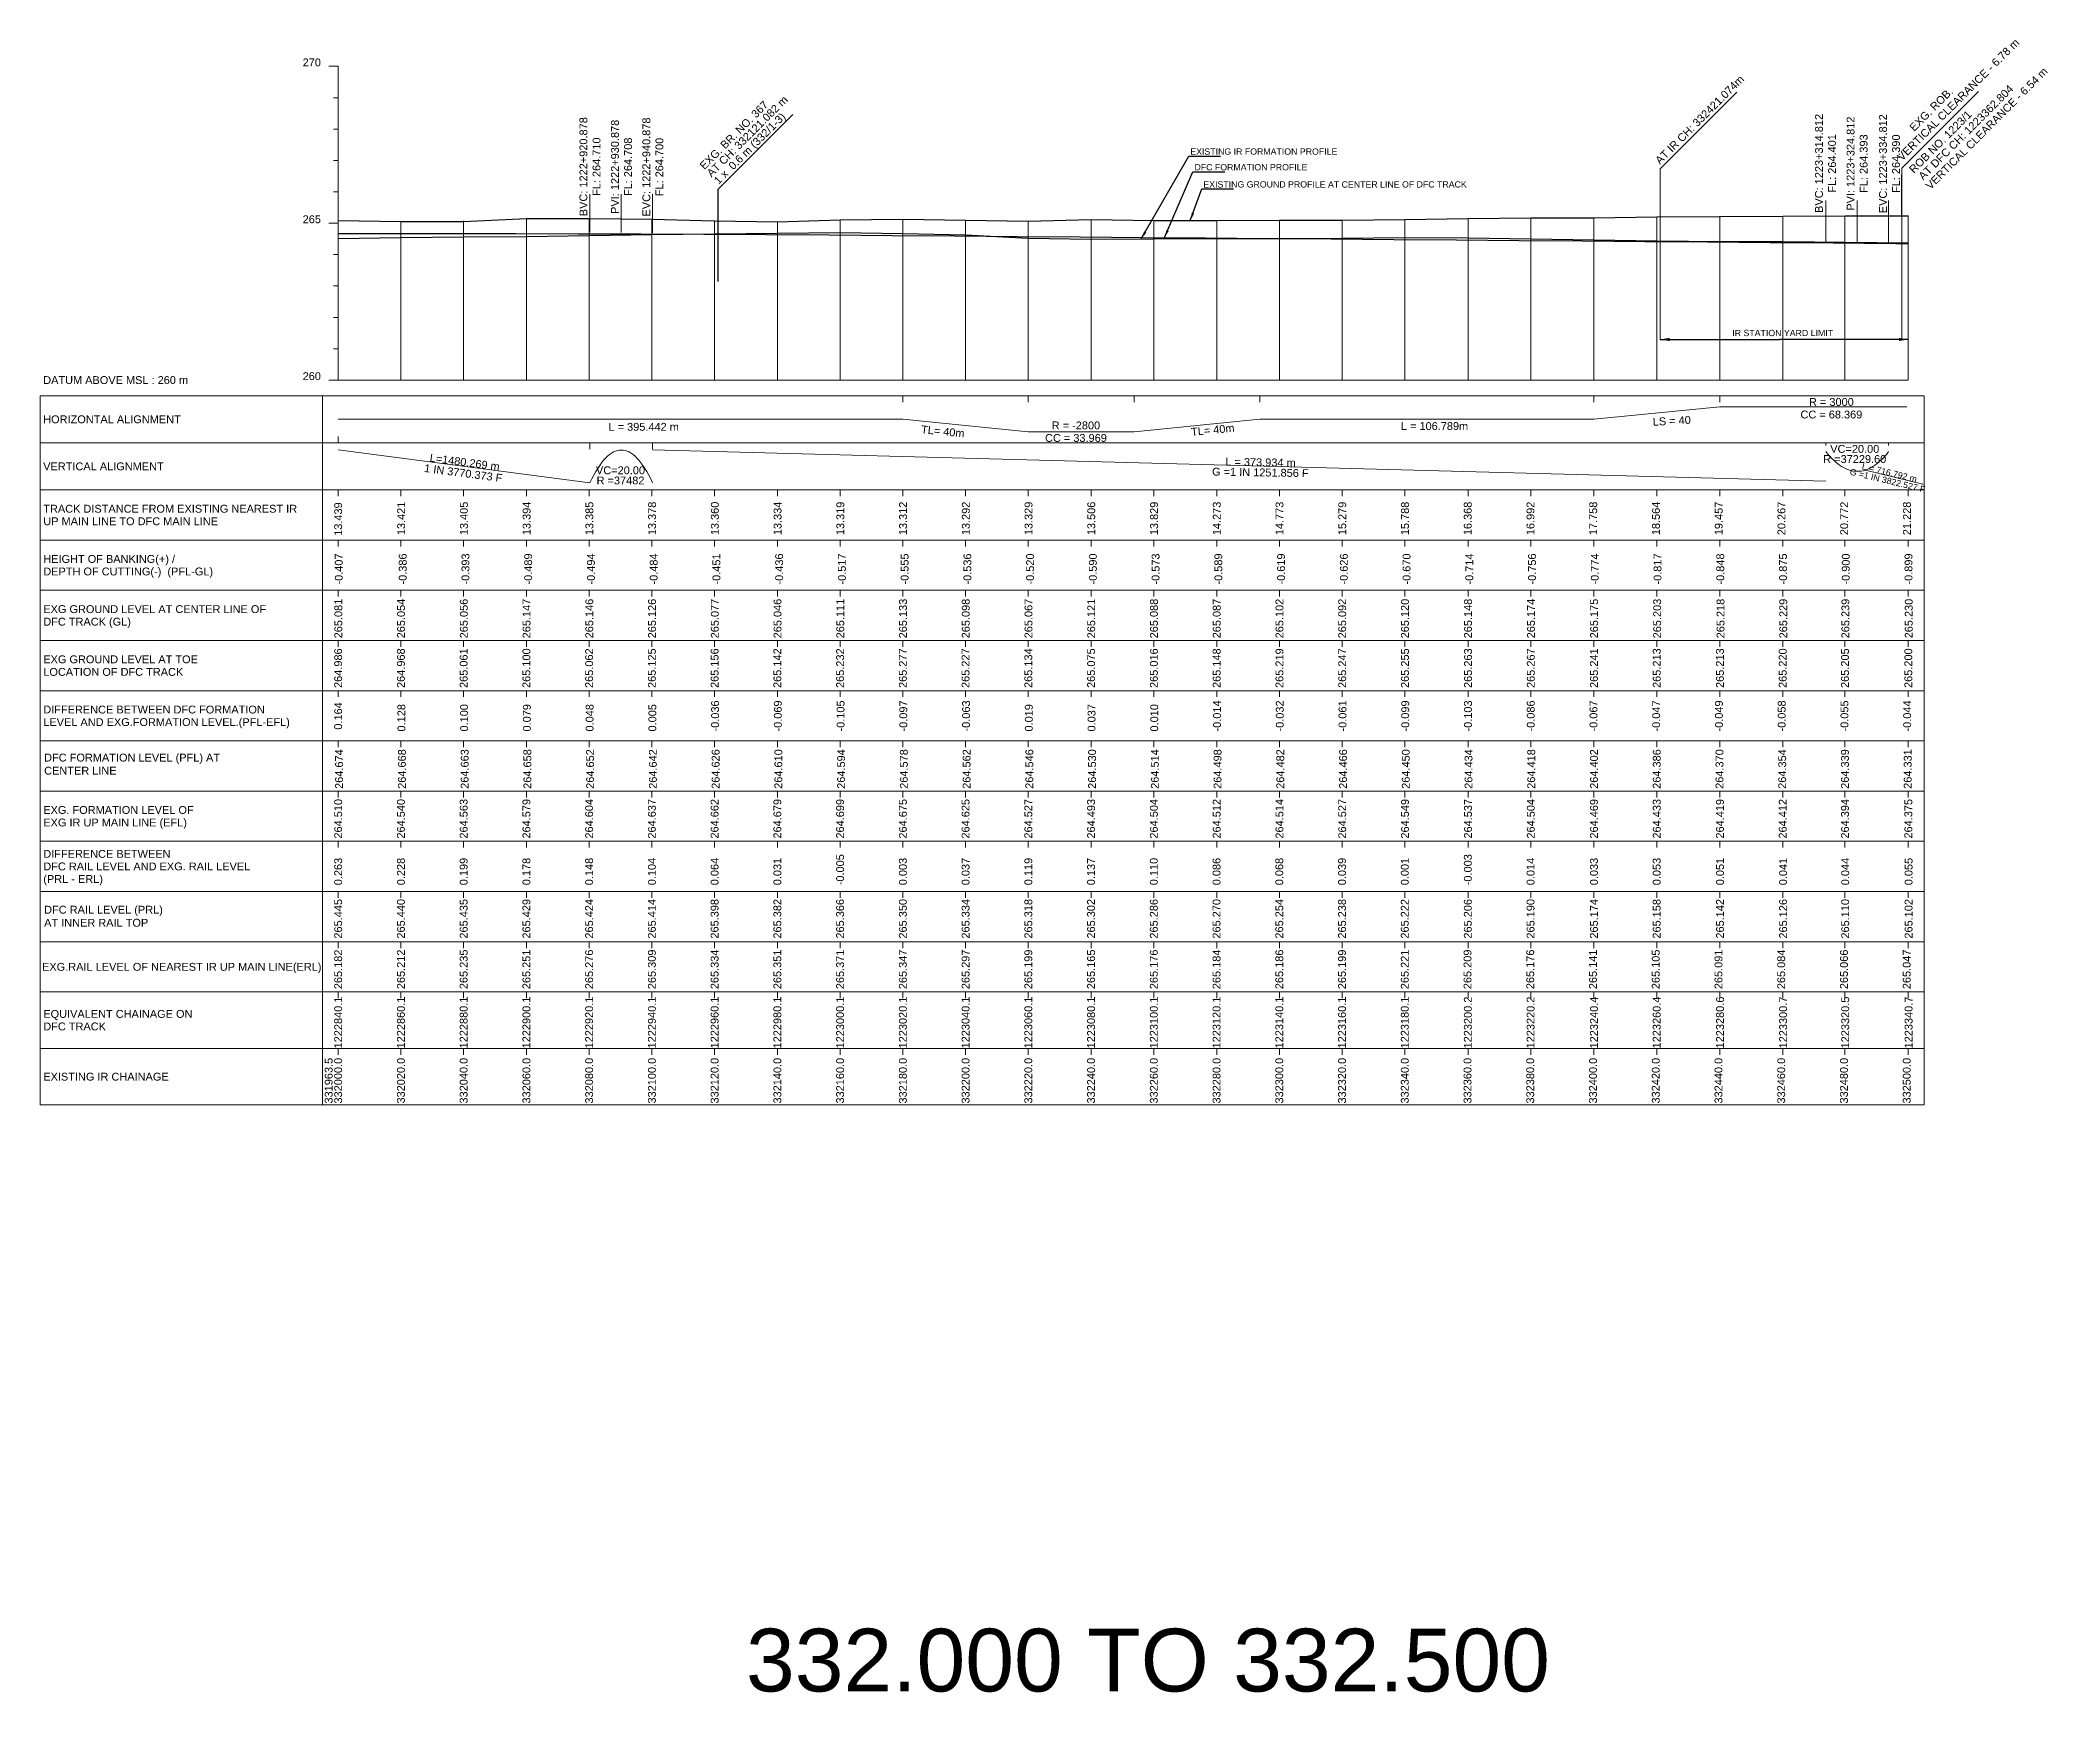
# Model space of a CAD drawing. Header units: metres. Extents: x -117481 to 30159, y 3176 to 3713.
# Drawn here: x 25905 to 26545, y 3176 to 3713 of the extents above; entities that cross this region are included whole.
import ezdxf
from ezdxf.enums import TextEntityAlignment as Align

# ---------------------------------------------------------------- set-up
doc = ezdxf.new("R2010")
doc.units = ezdxf.units.M
doc.header["$MEASUREMENT"] = 0
for name, color, linetype, lineweight in [('C-PROF-LABL-DG', 1, 'Continuous', 25), ('Horizontal Alignment', 7, 'Continuous', 0), ('LS BVC-PVI-EVC TEXT', 10, 'Continuous', 0), ('LS DATUM', 7, 'Continuous', 0), ('LS DATUM X', 7, 'Continuous', 0), ('LS DATUM Y', 7, 'Continuous', 0), ('LS DIFF. EXG.RL & PRO. RL', 10, 'Continuous', 0), ('LS DIFF. PFL & EFL', 10, 'Continuous', 0), ('LS EXG FL', 7, 'Continuous', 0), ('LS EXG GL AT PRO TOE', 7, 'Continuous', 0), ('LS EXG IR CH', 7, 'Continuous', 0), ('LS EXG RL', 7, 'Continuous', 0), ('LS EXG. FL', 7, 'Continuous', 0), ('LS EXG. GL', 7, 'Continuous', 0), ('LS EXG. GL AT PRO. TOE', 7, 'Continuous', 0), ('LS EXG. IR CH', 7, 'Continuous', 0), ('LS EXG. RL', 7, 'Continuous', 0), ('LS FRAME', 7, 'Continuous', 0), ('LS HORIZONTAL ALIGNMENT', 10, 'Continuous', 0), ('LS PRL-ERL', 10, 'Continuous', 0), ('LS PRO DFCC CHAINAGE', 10, 'Continuous', 0), ('LS PRO RAIL LEVEL', 10, 'Continuous', 0), ('LS PRO. CUT & FILL', 10, 'Continuous', 0), ('LS PRO. DFCC CH', 10, 'Continuous', 0), ('LS PRO. FL', 10, 'Continuous', 0), ('LS PRO. RL', 10, 'Continuous', 0), ('LS PROFILE EXG FL', 7, 'Continuous', 25), ('LS PROFILE EXG GL', 7, 'Continuous', 30), ('LS PROFILE PRO FL', 1, 'Continuous', 30), ('LS TICKS', 7, 'Continuous', 0), ("LS TRACK CENTER's", 10, 'Continuous', 0), ('LS VERTICAL ALIGNMENT', 10, 'Continuous', 0), ('Profile Existing GL', 7, 'Continuous', 0), ('Profile Grid', 7, 'Continuous', 0), ('Profile Major Ticks', 7, 'Continuous', 0), ('Profile Vertical Alignment', 7, 'Continuous', 0), ('View Vert Annotation Curves Leader Line', 7, 'Continuous', 0)]:
    doc.layers.add(name, color=color, linetype=linetype, lineweight=lineweight)
for name, color, linetype in [("LS BRIDGE'S", 7, 'Continuous'), ("LS LC'S", 7, 'Continuous'), ('ref text', 3, 'Continuous'), ('STATION YARD LIMIT IN LS', 7, 'Continuous')]:
    doc.layers.add(name, color=color, linetype=linetype)
doc.styles.add('Arial', font='arial.ttf')
doc.styles.get("Standard").update_dxf_attribs({"font": 'arial.ttf'})
doc.styles.add('Style-Arial', font='arial.ttf')
doc.styles.add('StyleArial', font='arial.ttf')
doc.dimstyles.get("Standard").update_dxf_attribs({"dimtxt": 5, "dimasz": 0.18, "dimexe": 0.18, "dimexo": 0.0625, "dimgap": 0.09, "dimtad": 0, "dimtih": 1, "dimtoh": 1, "dimdec": 4, "dimzin": 0, "dimdsep": 46, "dimtxsty": 'Standard', "dimcen": 0.09, "dimadec": 0, "dimazin": 0, "dimtfac": 1, "dimtdec": 4, "dimtofl": 0, "dimtmove": 0, "dimatfit": 3, "dimfxl": 1, "dimtolj": 1, "dimtzin": 0, "dimarcsym": 0})

msp = doc.modelspace()

# ---------------------------------------------------------------- texts
at = {"color": 1}
for s, p in [('-0.407', (26001.43, 3539.12)), ('-0.386', (26021.82, 3539.12)), ('-0.393', (26041.82, 3539.12)), ('-0.489', (26061.82, 3539.12)), ('-0.494', (26081.82, 3539.12)), ('-0.484', (26101.82, 3539.12)), ('-0.451', (26121.82, 3539.12)), ('-0.436', (26141.82, 3539.12)), ('-0.517', (26161.82, 3539.12)), ('-0.555', (26181.82, 3539.12)), ('-0.536', (26201.82, 3539.12)), ('-0.520', (26221.82, 3539.12)), ('-0.590', (26241.82, 3539.12)), ('-0.573', (26261.82, 3539.12)), ('-0.589', (26281.82, 3539.12)), ('-0.619', (26301.82, 3539.12)), ('-0.626', (26321.82, 3539.12)), ('-0.670', (26341.82, 3539.12)), ('-0.714', (26361.82, 3539.12)), ('-0.756', (26381.82, 3539.12)), ('-0.774', (26401.82, 3539.12)), ('-0.817', (26421.82, 3539.12)), ('-0.848', (26441.82, 3539.12)), ('-0.875', (26461.82, 3539.12)), ('-0.900', (26481.82, 3539.12)), ('-0.899', (26501.82, 3539.12)), ('0.164', (26001.25, 3492.87)), ('0.128', (26021.4, 3492.28)), ('0.100', (26041.4, 3492.28)), ('0.079', (26061.4, 3492.28)), ('0.048', (26081.4, 3492.28)), ('0.005', (26101.4, 3492.28)), ('-0.036', (26121.4, 3492.28)), ('-0.069', (26141.4, 3492.28)), ('-0.105', (26161.4, 3492.28)), ('-0.097', (26181.4, 3492.28)), ('-0.063', (26201.4, 3492.28)), ('0.019', (26221.4, 3492.28)), ('0.037', (26241.4, 3492.28)), ('0.010', (26261.4, 3492.28)), ('-0.014', (26281.4, 3492.28)), ('-0.032', (26301.4, 3492.28)), ('-0.061', (26321.4, 3492.28)), ('-0.099', (26341.4, 3492.28)), ('-0.103', (26361.4, 3492.28)), ('-0.086', (26381.4, 3492.28)), ('-0.067', (26401.4, 3492.28)), ('-0.047', (26421.4, 3492.28)), ('-0.049', (26441.4, 3492.28)), ('-0.058', (26461.4, 3492.28)), ('-0.055', (26481.4, 3492.28)), ('-0.044', (26501.4, 3492.28)), ('264.674', (26001.54, 3473.98)), ('264.668', (26021.57, 3474.01)), ('264.663', (26041.57, 3474.01)), ('264.658', (26061.57, 3474.01)), ('264.652', (26081.57, 3474.01)), ('264.642', (26101.57, 3474.01)), ('264.626', (26121.57, 3474.01)), ('264.610', (26141.57, 3474.01)), ('264.594', (26161.57, 3474.01)), ('264.578', (26181.57, 3474.01)), ('264.562', (26201.57, 3474.01)), ('264.546', (26221.57, 3474.01)), ('264.530', (26241.57, 3474.01)), ('264.514', (26261.57, 3474.01)), ('264.498', (26281.57, 3474.01)), ('264.482', (26301.57, 3474.01)), ('264.466', (26321.57, 3474.01)), ('264.450', (26341.57, 3474.01)), ('264.434', (26361.57, 3474.01)), ('264.418', (26381.57, 3474.01)), ('264.402', (26401.57, 3474.01)), ('264.386', (26421.57, 3474.01)), ('264.370', (26441.57, 3474.01)), ('264.354', (26461.57, 3474.01)), ('264.339', (26481.57, 3474.01)), ('264.331', (26501.57, 3474.01))]:
    msp.add_text(s, height=2.5, rotation=90, dxfattribs=at).set_placement(p)
at = {"layer": 'C-PROF-LABL-DG', "color": 1, "linetype": 'Continuous', "lineweight": 25, "char_height": 2.5, "attachment_point": 5, "rotation": 90, "style": 'Arial'}
for s, insert in [('BVC: 1222+920.878\\PFL: 264.710', (26080.28, 3672.29)), ('PVI: 1222+930.878\\PFL: 264.708', (26090.33, 3672.25)), ('EVC: 1222+940.878\\PFL: 264.700', (26100.33, 3672.19)), ('BVC: 1223+314.812\\PFL: 264.401', (26474.13, 3673.34)), ('PVI: 1223+324.812\\PFL: 264.393', (26484.21, 3673.27)), ('EVC: 1223+334.812\\PFL: 264.390', (26494.53, 3673.24))]:
    msp.add_mtext(s, dxfattribs=dict(at, insert=insert))
at = {"layer": 'Horizontal Alignment', "color": 1, "char_height": 2.5, "attachment_point": 5, "line_spacing_factor": 0.96, "style": 'Style-Arial'}
for s, insert in [('R = 3000\\PCC = 68.369', (26475.99, 3595.29)), ('L = 395.442 m', (26097.39, 3589.37)), ('R = -2800\\PCC = 33.969', (26235.18, 3587.82)), ('L = 106.789m', (26349.49, 3589.61))]:
    msp.add_mtext(s, dxfattribs=dict(at, insert=insert))
at = {"layer": 'Horizontal Alignment', "color": 1, "insert": (26425.11, 3591.28), "char_height": 2.5, "attachment_point": 5, "rotation": 3.21949, "line_spacing_factor": 0.96, "style": 'Style-Arial'}
msp.add_mtext('LS = 40', dxfattribs=at)
at = {"layer": "LS BRIDGE'S"}
for s, p in [('EXG. BR. NO. 367 ', (26116.72, 3671.16)), ('AT CH: 332121.082 m', (26119, 3668.81)), ('1 x  0.6 m (332/1-3)', (26121.28, 3666.45))]:
    msp.add_text(s, height=2.5, rotation=44.97469, dxfattribs=at).set_placement(p)
at = {"layer": 'LS DATUM', "color": 7, "style": 'StyleArial'}
msp.add_text('DATUM ABOVE MSL : 260 m', height=2.5, rotation=0.00003, dxfattribs=at).set_placement((25905.97, 3604.28), align=Align.MIDDLE_LEFT)
at = {"layer": 'LS DATUM Y', "color": 7, "lineweight": 0, "style": 'Style-Arial'}
for s, p in [('270', (25994.5, 3704.28)), ('270', (25994.5, 3704.28)), ('265', (25994.5, 3654.28)), ('260', (25994.5, 3604.28))]:
    msp.add_text(s, height=2.5, dxfattribs=at).set_placement(p, align=Align.RIGHT)
at = {"layer": 'LS DIFF. EXG.RL & PRO. RL', "color": 10, "style": 'StyleArial'}
for s, p in [('DIFFERENCE BETWEEN ', (25906, 3453.28)), ('DFC RAIL LEVEL AND EXG. RAIL LEVEL ', (25906, 3449.28)), ('(PRL - ERL)', (25906, 3445.28))]:
    msp.add_text(s, height=2.5, rotation=0.00003, dxfattribs=at).set_placement(p, align=Align.MIDDLE_LEFT)
at = {"layer": 'LS DIFF. PFL & EFL', "color": 10, "style": 'StyleArial'}
for s, p in [('DIFFERENCE BETWEEN DFC FORMATION ', (25906, 3499.28)), ('LEVEL AND EXG.FORMATION LEVEL.(PFL-EFL)', (25906, 3495.28))]:
    msp.add_text(s, height=2.5, rotation=0.00003, dxfattribs=at).set_placement(p, align=Align.MIDDLE_LEFT)
at = {"layer": 'LS EXG FL', "style": 'StyleArial'}
for s, p in [('EXG. FORMATION LEVEL OF', (25906, 3467.28)), ('EXG IR UP MAIN LINE (EFL)', (25906, 3463.28))]:
    msp.add_text(s, height=2.5, rotation=0.00003, dxfattribs=at).set_placement(p, align=Align.MIDDLE_LEFT)
at = {"layer": 'LS EXG GL AT PRO TOE', "color": 7, "style": 'StyleArial'}
for s, p in [('EXG GROUND LEVEL AT TOE', (25906, 3515.28)), ('LOCATION OF DFC TRACK', (25906, 3511.28))]:
    msp.add_text(s, height=2.5, rotation=0.00003, dxfattribs=at).set_placement(p, align=Align.MIDDLE_LEFT)
at = {"layer": 'LS EXG IR CH', "style": 'Style-Arial'}
for s, p in [('331963.5', (25996.97, 3388.28)), ('332000.0', (26000, 3388.28)), ('332020.0', (26020, 3388.28)), ('332040.0', (26040, 3388.28)), ('332060.0', (26060, 3388.28)), ('332080.0', (26080, 3388.28)), ('332100.0', (26100, 3388.28)), ('332120.0', (26120, 3388.28)), ('332140.0', (26140, 3388.28)), ('332160.0', (26160, 3388.28)), ('332180.0', (26180, 3388.28)), ('332200.0', (26200, 3388.28)), ('332220.0', (26220, 3388.28)), ('332240.0', (26240, 3388.28)), ('332260.0', (26260, 3388.28)), ('332280.0', (26280, 3388.28)), ('332300.0', (26300, 3388.28)), ('332320.0', (26320, 3388.28)), ('332340.0', (26340, 3388.28)), ('332360.0', (26360, 3388.28)), ('332380.0', (26380, 3388.28)), ('332400.0', (26400, 3388.28)), ('332420.0', (26420, 3388.28)), ('332440.0', (26440, 3388.28)), ('332460.0', (26460, 3388.28)), ('332480.0', (26480, 3388.28)), ('332500.0', (26500, 3388.28))]:
    msp.add_text(s, height=2.5, rotation=90, dxfattribs=at).set_placement(p, align=Align.MIDDLE_RIGHT)
at = {"layer": 'LS EXG RL', "style": 'Style-Arial'}
for s, p in [('265.182', (26000, 3422.78)), ('265.212', (26020, 3422.78)), ('265.235', (26040, 3422.78)), ('265.251', (26060, 3422.78)), ('265.276', (26080, 3422.78)), ('265.309', (26100, 3422.78)), ('265.334', (26120, 3422.78)), ('265.351', (26140, 3422.78)), ('265.371', (26160, 3422.78)), ('265.347', (26180, 3422.78)), ('265.297', (26200, 3422.78)), ('265.199', (26220, 3422.78)), ('265.165', (26240, 3422.78)), ('265.176', (26260, 3422.78)), ('265.184', (26280, 3422.78)), ('265.186', (26300, 3422.78)), ('265.199', (26320, 3422.78)), ('265.221', (26340, 3422.78)), ('265.209', (26360, 3422.78)), ('265.176', (26380, 3422.78)), ('265.141', (26400, 3422.78)), ('265.105', (26420, 3422.78)), ('265.091', (26440, 3422.78)), ('265.084', (26460, 3422.78)), ('265.066', (26480, 3422.78)), ('265.047', (26500, 3422.78))]:
    msp.add_text(s, height=2.5, rotation=90, dxfattribs=at).set_placement(p, align=Align.MIDDLE_RIGHT)
at = {"layer": 'LS EXG. FL'}
for s, p in [('264.510', (26000, 3470.78)), ('264.540', (26020, 3470.78)), ('264.563', (26040, 3470.78)), ('264.579', (26060, 3470.78)), ('264.604', (26080, 3470.78)), ('264.637', (26100, 3470.78)), ('264.662', (26120, 3470.78)), ('264.679', (26140, 3470.78)), ('264.699', (26160, 3470.78)), ('264.675', (26180.01, 3470.78)), ('264.625', (26199.99, 3470.78)), ('264.527', (26220, 3470.78)), ('264.493', (26240.01, 3470.78)), ('264.504', (26260.02, 3470.78)), ('264.512', (26280.04, 3470.78)), ('264.514', (26300.05, 3470.78)), ('264.527', (26320.06, 3470.78)), ('264.549', (26340.07, 3470.78)), ('264.537', (26360.16, 3470.78)), ('264.504', (26380.17, 3470.78)), ('264.469', (26400.31, 3470.78)), ('264.433', (26420.32, 3470.78)), ('264.419', (26440.47, 3470.78)), ('264.412', (26460.47, 3470.78)), ('264.394', (26480.33, 3470.78)), ('264.375', (26500.52, 3470.78))]:
    msp.add_text(s, height=2.5, rotation=90, dxfattribs=at).set_placement(p, align=Align.MIDDLE_RIGHT)
at = {"layer": 'LS EXG. GL', "color": 7, "style": 'StyleArial'}
for s, p in [('EXG GROUND LEVEL AT CENTER LINE OF ', (25906, 3531.28)), ('DFC TRACK (GL)', (25906, 3527.28))]:
    msp.add_text(s, height=2.5, rotation=0.00003, dxfattribs=at).set_placement(p, align=Align.MIDDLE_LEFT)
at = {"layer": 'LS EXG. GL AT PRO. TOE'}
for s, p in [('264.986', (26000, 3518.78)), ('264.968', (26020, 3518.78)), ('265.061', (26040, 3518.78)), ('265.100', (26060, 3518.78)), ('265.062', (26080, 3518.78)), ('265.125', (26100, 3518.78)), ('265.156', (26120, 3518.78)), ('265.142', (26140, 3518.78)), ('265.232', (26160, 3518.78)), ('265.277', (26180.01, 3518.78)), ('265.227', (26199.99, 3518.78)), ('265.134', (26220, 3518.78)), ('265.075', (26240.01, 3518.78)), ('265.016', (26260.02, 3518.78)), ('265.148', (26280.04, 3518.78)), ('265.219', (26300.05, 3518.78)), ('265.247', (26320.06, 3518.78)), ('265.255', (26340.07, 3518.78)), ('265.263', (26360.16, 3518.78)), ('265.267', (26380.17, 3518.78)), ('265.241', (26400.31, 3518.78)), ('265.213', (26420.32, 3518.78)), ('265.213', (26440.47, 3518.78)), ('265.220', (26460.47, 3518.78)), ('265.205', (26480.33, 3518.78)), ('265.200', (26500.52, 3518.78))]:
    msp.add_text(s, height=2.5, rotation=90, dxfattribs=at).set_placement(p, align=Align.MIDDLE_RIGHT)
at = {"layer": 'LS EXG. IR CH', "style": 'StyleArial'}
msp.add_text('EXISTING IR CHAINAGE', height=2.5, rotation=0.00003, dxfattribs=at).set_placement((25906, 3382.28), align=Align.MIDDLE_LEFT)
at = {"layer": 'LS EXG. RL', "style": 'StyleArial'}
msp.add_text('EXG.RAIL LEVEL OF NEAREST IR UP MAIN LINE(ERL)', height=2.5, rotation=0.00003, dxfattribs=at).set_placement((25905.61, 3417.28), align=Align.MIDDLE_LEFT)
at = {"layer": 'LS HORIZONTAL ALIGNMENT', "style": 'StyleArial'}
msp.add_text('HORIZONTAL ALIGNMENT', height=2.5, rotation=0.00003, dxfattribs=at).set_placement((25905.97, 3591.78), align=Align.MIDDLE_LEFT)
at = {"layer": 'LS HORIZONTAL ALIGNMENT', "lineweight": 0, "char_height": 2.5, "attachment_point": 5, "line_spacing_factor": 0.6, "style": 'Style-Arial'}
for insert, rotation in [((26192.75, 3587.91), 354.36321), ((26278.79, 3588.4), 5.63679)]:
    msp.add_mtext('TL= 40m', dxfattribs=dict(at, insert=insert, rotation=rotation))
at = {"layer": "LS LC'S", "lineweight": 13, "style": 'Style-Arial'}
for s, p in [('VERTICAL CLEARANCE - 6.78 m', (26498.51, 3673.98)), ('EXG. ROB. ', (26502.36, 3683.35))]:
    msp.add_text(s, height=2.5, rotation=44.99996, dxfattribs=at).set_placement(p)
at = {"layer": "LS LC'S", "color": 10, "lineweight": 13, "style": 'Style-Arial'}
for s, p in [('VERTICAL CLEARANCE - 6.54 m', (26507.56, 3664.81)), ('AT DFC CH: 1223362.804', (26505.25, 3667.86)), ('ROB NO. 1223/1', (26502.28, 3670))]:
    msp.add_text(s, height=2.5, rotation=44.99996, dxfattribs=at).set_placement(p)
at = {"layer": 'LS PRL-ERL'}
for s, p in [('0.263', (26001.25, 3443.28)), ('0.228', (26021.25, 3443.28)), ('0.199', (26041.25, 3443.28)), ('0.178', (26061.25, 3443.28)), ('0.148', (26081.25, 3443.28)), ('0.104', (26101.25, 3443.28)), ('0.064', (26121.25, 3443.28)), ('0.031', (26141.25, 3443.28)), ('-0.005', (26161.25, 3443.28)), ('0.003', (26181.25, 3443.28)), ('0.037', (26201.25, 3443.28)), ('0.119', (26221.25, 3443.28)), ('0.137', (26241.25, 3443.28)), ('0.110', (26261.25, 3443.28)), ('0.086', (26281.25, 3443.28)), ('0.068', (26301.25, 3443.28)), ('0.039', (26321.25, 3443.28)), ('0.001', (26341.25, 3443.28)), ('-0.003', (26361.35, 3443.28)), ('0.014', (26381.35, 3443.28)), ('0.033', (26401.55, 3443.28)), ('0.053', (26421.55, 3443.28)), ('0.051', (26441.75, 3443.28)), ('0.041', (26461.85, 3443.28)), ('0.044', (26481.65, 3443.28)), ('0.055', (26501.85, 3443.28))]:
    msp.add_text(s, height=2.5, rotation=90, dxfattribs=at).set_placement(p)
at = {"layer": 'LS PRO DFCC CHAINAGE'}
for s, p in [('1222840.1', (26001.25, 3391.28)), ('1222860.1', (26021.25, 3391.28)), ('1222880.1', (26041.25, 3391.28)), ('1222900.1', (26061.25, 3391.28)), ('1222920.1', (26081.25, 3391.28)), ('1222940.1', (26101.25, 3391.28)), ('1222960.1', (26121.25, 3391.28)), ('1222980.1', (26141.25, 3391.28)), ('1223000.1', (26161.25, 3391.28)), ('1223020.1', (26181.25, 3391.28)), ('1223040.1', (26201.25, 3391.28)), ('1223060.1', (26221.25, 3391.28)), ('1223080.1', (26241.25, 3391.28)), ('1223100.1', (26261.25, 3391.28)), ('1223120.1', (26281.25, 3391.28)), ('1223140.1', (26301.25, 3391.28)), ('1223160.1', (26321.25, 3391.28)), ('1223180.1', (26341.25, 3391.28)), ('1223200.2', (26361.35, 3391.28)), ('1223220.2', (26381.35, 3391.28)), ('1223240.4', (26401.55, 3391.28)), ('1223260.4', (26421.55, 3391.28)), ('1223280.6', (26441.75, 3391.28)), ('1223300.7', (26461.85, 3391.28)), ('1223320.5', (26481.65, 3391.28)), ('1223340.7', (26501.85, 3391.28))]:
    msp.add_text(s, height=2.5, rotation=90, dxfattribs=at).set_placement(p)
at = {"layer": 'LS PRO RAIL LEVEL'}
for s, p in [('265.445', (26001.25, 3426.28)), ('265.440', (26021.25, 3426.28)), ('265.435', (26041.25, 3426.28)), ('265.429', (26061.25, 3426.28)), ('265.424', (26081.25, 3426.28)), ('265.414', (26101.25, 3426.28)), ('265.398', (26121.25, 3426.28)), ('265.382', (26141.25, 3426.28)), ('265.366', (26161.25, 3426.28)), ('265.350', (26181.25, 3426.28)), ('265.334', (26201.25, 3426.28)), ('265.318', (26221.25, 3426.28)), ('265.302', (26241.25, 3426.28)), ('265.286', (26261.25, 3426.28)), ('265.270', (26281.25, 3426.28)), ('265.254', (26301.25, 3426.28)), ('265.238', (26321.25, 3426.28)), ('265.222', (26341.25, 3426.28)), ('265.206', (26361.35, 3426.28)), ('265.190', (26381.35, 3426.28)), ('265.174', (26401.55, 3426.28)), ('265.158', (26421.55, 3426.28)), ('265.142', (26441.75, 3426.28)), ('265.126', (26461.85, 3426.28)), ('265.110', (26481.65, 3426.28)), ('265.102', (26501.85, 3426.28))]:
    msp.add_text(s, height=2.5, rotation=90, dxfattribs=at).set_placement(p)
at = {"layer": 'LS PRO. CUT & FILL', "color": 10, "style": 'StyleArial'}
for s, p in [('HEIGHT OF BANKING(+) /', (25906, 3547.28)), ('DEPTH OF CUTTING(-)  (PFL-GL)', (25906, 3543.28))]:
    msp.add_text(s, height=2.5, rotation=0.00003, dxfattribs=at).set_placement(p, align=Align.MIDDLE_LEFT)
at = {"layer": 'LS PRO. DFCC CH', "color": 10, "style": 'Style-Arial'}
for s, p in [('EQUIVALENT CHAINAGE ON ', (25906, 3402.28)), ('DFC TRACK', (25906, 3398.28))]:
    msp.add_text(s, height=2.5, rotation=0.00003, dxfattribs=at).set_placement(p, align=Align.MIDDLE_LEFT)
at = {"layer": 'LS PRO. FL', "color": 10, "insert": (25906.27, 3485.22), "char_height": 2.5, "width": 63.3708, "attachment_point": 1, "rotation": 0.00003, "style": 'StyleArial'}
msp.add_mtext('DFC FORMATION LEVEL (PFL) AT CENTER LINE ', dxfattribs=at)
at = {"layer": 'LS PRO. RL', "color": 10, "insert": (25906.27, 3436.74), "char_height": 2.5, "width": 50.8397, "attachment_point": 1, "rotation": 0.00003, "style": 'StyleArial'}
msp.add_mtext('DFC RAIL LEVEL (PRL) \\PAT INNER RAIL TOP', dxfattribs=at)
at = {"layer": 'LS PROFILE EXG FL', "color": 7, "linetype": 'Continuous', "lineweight": 0, "style": 'Style-Arial'}
msp.add_text('EXISTING IR FORMATION PROFILE', height=2, dxfattribs=at).set_placement((26271.64, 3676.11))
at = {"layer": 'LS PROFILE EXG GL', "color": 7, "lineweight": 0, "style": 'Style-Arial'}
msp.add_text('EXISTING GROUND PROFILE AT CENTER LINE OF DFC TRACK', height=2, dxfattribs=at).set_placement((26275.79, 3665.65, 0))
at = {"layer": 'LS PROFILE PRO FL', "style": 'Style-Arial'}
msp.add_text(' DFC FORMATION PROFILE', height=2, dxfattribs=at).set_placement((26272.19, 3671.13, 0))
at = {"layer": "LS TRACK CENTER's", "color": 10, "style": 'StyleArial'}
for s, p in [('TRACK DISTANCE FROM EXISTING NEAREST IR ', (25906, 3563.28)), ('UP MAIN LINE TO DFC MAIN LINE', (25906, 3559.28))]:
    msp.add_text(s, height=2.5, rotation=0.00003, dxfattribs=at).set_placement(p, align=Align.MIDDLE_LEFT)
at = {"layer": 'LS VERTICAL ALIGNMENT', "style": 'StyleArial'}
msp.add_text('VERTICAL ALIGNMENT', height=2.5, rotation=0.00003, dxfattribs=at).set_placement((25905.97, 3576.78), align=Align.MIDDLE_LEFT)
at = {"layer": 'LS VERTICAL ALIGNMENT', "lineweight": 0, "insert": (26040.12, 3576.37), "char_height": 2.5, "attachment_point": 5, "rotation": 352.54488, "line_spacing_factor": 0.84, "style": 'Style-Arial'}
msp.add_mtext('L=1480.269 m\\P1 IN 3770.373 F', dxfattribs=at)
at = {"layer": 'Profile Existing GL', "color": 7, "style": 'Style-Arial'}
for s, p in [('265.081', (26000.05, 3528.28)), ('265.054', (26020.05, 3528.28)), ('265.056', (26040.05, 3528.28)), ('265.147', (26060.05, 3528.28)), ('265.146', (26080.05, 3528.28)), ('265.126', (26100.05, 3528.28)), ('265.077', (26120.05, 3528.28)), ('265.046', (26140.05, 3528.28)), ('265.111', (26160.05, 3528.28)), ('265.133', (26180.05, 3528.28)), ('265.098', (26200.05, 3528.28)), ('265.067', (26220.05, 3528.28)), ('265.121', (26240.05, 3528.28)), ('265.088', (26260.05, 3528.28)), ('265.087', (26280.05, 3528.28)), ('265.102', (26300.05, 3528.28)), ('265.092', (26320.05, 3528.28)), ('265.120', (26340.05, 3528.28)), ('265.148', (26360.15, 3528.28)), ('265.174', (26380.25, 3528.28)), ('265.175', (26400.35, 3528.28)), ('265.203', (26420.45, 3528.28)), ('265.218', (26440.65, 3528.28)), ('265.229', (26460.65, 3528.28)), ('265.239', (26480.45, 3528.28)), ('265.230', (26500.65, 3528.28))]:
    msp.add_text(s, height=2.5, rotation=90, dxfattribs=at).set_placement(p, align=Align.MIDDLE_CENTER)
at = {"layer": 'Profile Vertical Alignment', "color": 1, "attachment_point": 5, "line_spacing_factor": 0.776524, "style": 'Style-Arial'}
for s, insert, char_height, rotation in [('L = 373.934 m\\PG =1 IN 1251.856 F', (26293.99, 3576.46), 2.5, 359.03545), ('L = 716.792 m\\PG =1 IN 3822.527 F', (26494.2, 3573.5), 2, 346.43362)]:
    msp.add_mtext(s, dxfattribs=dict(at, insert=insert, char_height=char_height, rotation=rotation))
at = {"layer": 'Profile Vertical Alignment', "color": 1, "char_height": 2.5, "attachment_point": 5, "line_spacing_factor": 0.776524, "style": 'Style-Arial'}
for s, insert in [('VC=20.00\\PR =37229.60', (26483.44, 3580.72)), ('VC=20.00\\PR =37482', (26090, 3573.89))]:
    msp.add_mtext(s, dxfattribs=dict(at, insert=insert))
at = {"layer": 'ref text', "color": 3, "insert": (26130, 3186.05), "char_height": 20, "width": 256.3165, "attachment_point": 7, "bg_fill": 3, "box_fill_scale": 1.5, "bg_fill_color": 256, "bg_fill_transparency": 0}
msp.add_mtext('332.000 TO 332.500', dxfattribs=at)
at = {"layer": 'STATION YARD LIMIT IN LS', "lineweight": 15, "style": 'StyleArial'}
msp.add_text('AT IR CH: 332421.074m', height=2.5, rotation=45, dxfattribs=at).set_placement((26421.33, 3672.89))
at = {"layer": 'STATION YARD LIMIT IN LS', "lineweight": 15, "insert": (26460.47, 3619.28), "char_height": 2, "attachment_point": 5, "rotation": 0.00003, "line_spacing_factor": 0.84, "style": 'Style-Arial'}
msp.add_mtext('IR STATION YARD LIMIT', dxfattribs=at)

# ---------------------------------------------------------------- blocks, each defined once
blk = doc.blocks.new('A$C11a13dd6')
at = {"color": 1}
for s, p in [('13.439', (-5.09, 0)), ('13.421', (14.98, 0.21)), ('13.405', (34.98, 0.21)), ('13.394', (54.98, 0.21)), ('13.385', (74.98, 0.21)), ('13.378', (94.98, 0.21)), ('13.360', (114.98, 0.21)), ('13.334', (134.98, 0.21)), ('13.319', (154.98, 0.21)), ('13.312', (174.98, 0.21)), ('13.292', (194.98, 0.21)), ('13.329', (214.98, 0.21)), ('13.506', (234.98, 0.21)), ('13.829', (254.98, 0.21)), ('14.273', (274.98, 0.21)), ('14.773', (294.98, 0.21)), ('15.279', (314.98, 0.21)), ('15.788', (334.98, 0.21)), ('16.368', (354.98, 0.21)), ('16.992', (374.98, 0.21)), ('17.758', (394.98, 0.21)), ('18.564', (414.98, 0.21)), ('19.457', (434.98, 0.21)), ('20.267', (454.98, 0.21)), ('20.772', (474.98, 0.21)), ('21.228', (494.98, 0.21))]:
    blk.add_text(s, height=2.5, rotation=90, dxfattribs=at).set_placement(p)

# ---------------------------------------------------------------- linework, layer by layer
at = {"color": 0}
msp.add_line((26498.49, 3656.59), (26498.49, 3669.65), dxfattribs=at)
at = {"color": 0, "lineweight": 30}
msp.add_lwpolyline([(26000, 3655.09), (26020, 3654.82), (26040, 3654.84), (26060, 3655.75), (26080, 3655.74), (26100, 3655.54), (26120, 3655.05), (26140, 3654.74), (26160, 3655.39), (26180, 3655.61), (26200, 3655.26), (26220, 3654.94), (26240, 3655.48), (26260, 3655.15), (26280, 3655.15), (26300, 3655.29), (26320, 3655.2), (26340, 3655.48), (26360.1, 3655.76), (26380.2, 3656.02), (26400.3, 3656.04), (26420.4, 3656.31), (26440.6, 3656.46), (26460.6, 3656.57), (26480.4, 3656.67), (26500.6, 3656.58)], dxfattribs=at)
at = {"color": 0}
msp.add_lwpolyline([(26000, 3649.38), (26020, 3649.68), (26040, 3649.91), (26060, 3650.07), (26080, 3650.32), (26100, 3650.65), (26120, 3650.9), (26140, 3651.07), (26160, 3651.27), (26180, 3651.03), (26200, 3650.53), (26220, 3649.55), (26240, 3649.21), (26260, 3649.32), (26280, 3649.4), (26300, 3649.42), (26320, 3649.55), (26340, 3649.77), (26360.1, 3649.65), (26380.2, 3649.32), (26400.3, 3648.97), (26420.4, 3648.61), (26440.6, 3648.47), (26460.6, 3648.4), (26480.4, 3648.22), (26500.6, 3648.03)], dxfattribs=at)
at = {"color": 1, "lineweight": 30}
msp.add_lwpolyline([(26000, 3651.02), (26056.51, 3650.96), (26076.51, 3650.91), (26096.51, 3650.86), (26116.51, 3650.8), (26136.51, 3650.7), (26156.51, 3650.54), (26176.51, 3650.38), (26196.51, 3650.22), (26216.51, 3650.06), (26236.51, 3649.9), (26256.51, 3649.74), (26276.51, 3649.58), (26296.51, 3649.42), (26316.51, 3649.26), (26336.51, 3649.1), (26356.51, 3648.94), (26376.51, 3648.78), (26396.51, 3648.62), (26416.51, 3648.46), (26436.51, 3648.3), (26456.51, 3648.14), (26476.51, 3647.98), (26496.51, 3647.82), (26500.52, 3647.79)], dxfattribs=at)
at = {"layer": "LS BRIDGE'S"}
msp.add_lwpolyline([(26121.08, 3635.67), (26121.08, 3665.11), (26144.92, 3688.94)], dxfattribs=at)
at = {"layer": 'LS BVC-PVI-EVC TEXT'}
for p, q in [((26080.24, 3651.39), (26080.24, 3663.5)), ((26090.24, 3651.36), (26090.24, 3663.5)), ((26100.24, 3651.2), (26100.24, 3663.5))]:
    msp.add_line(p, q, dxfattribs=at)
at = {"layer": 'LS DATUM X', "color": 7, "linetype": 'Continuous', "lineweight": 0}
msp.add_line((26000, 3604.28), (26500.52, 3604.28), dxfattribs=at)
at = {"layer": 'LS DATUM Y', "color": 7, "linetype": 'Continuous', "lineweight": 0}
for p, q in [((25997, 3704.28), (26000, 3704.28)), ((25997, 3704.28), (26000, 3704.28)), ((26000, 3604.28), (26000, 3704.28)), ((25998.5, 3694.28), (26000, 3694.28)), ((25998.5, 3684.28), (26000, 3684.28)), ((25998.5, 3674.28), (26000, 3674.28)), ((25998.5, 3664.28), (26000, 3664.28)), ((25997, 3654.28), (26000, 3654.28)), ((25998.5, 3644.28), (26000, 3644.28)), ((25998.5, 3634.28), (26000, 3634.28)), ((25998.5, 3624.28), (26000, 3624.28)), ((25998.5, 3614.28), (26000, 3614.28)), ((25997, 3604.28), (26000, 3604.28))]:
    msp.add_line(p, q, dxfattribs=at)
at = {"layer": 'LS FRAME'}
for points in [[(25995, 3373.28), (25905, 3373.28), (25905, 3599.28)], [(25905, 3599.28), (25995, 3599.28)], [(25995, 3584.28), (25905, 3584.28)], [(25995, 3569.28), (25905, 3569.28)], [(25995, 3553.28), (25905, 3553.28)], [(25905, 3553.28), (25995, 3553.28)], [(25995, 3537.28), (25905, 3537.28)], [(25905, 3537.28), (25995, 3537.28)], [(25995, 3521.28), (25905, 3521.28)], [(25905, 3521.28), (25995, 3521.28)], [(25995, 3505.28), (25905, 3505.28)], [(25995, 3489.28), (25905, 3489.28)], [(25905, 3489.28), (25995, 3489.28)], [(25995, 3473.28), (25905, 3473.28)], [(25905, 3473.28), (25995, 3473.28)], [(25995, 3457.28), (25905, 3457.28)], [(25905, 3457.28), (25995, 3457.28)], [(25995, 3441.28), (25905, 3441.28)], [(25905, 3441.28), (25995, 3441.28)], [(25995, 3425.28), (25905, 3425.28)], [(25995, 3409.28), (25905, 3409.28)], [(25995, 3391.28), (25905, 3391.28)]]:
    msp.add_lwpolyline(points, dxfattribs=at)
at = {"layer": 'LS FRAME', "color": 7, "linetype": 'Continuous', "lineweight": 0, "flags": 128}
for points in [[(25995, 3584.28), (26505.52, 3584.28), (26505.52, 3599.28), (25995, 3599.28), (25995, 3584.28)], [(25995, 3569.28), (26505.52, 3569.28), (26505.52, 3584.28), (25995, 3584.28), (25995, 3569.28)], [(25995, 3553.28), (26505.52, 3553.28), (26505.52, 3569.28), (25995, 3569.28), (25995, 3553.28)], [(25995, 3537.28), (26505.52, 3537.28), (26505.52, 3553.28), (25995, 3553.28), (25995, 3537.28)], [(25995, 3521.28), (26505.52, 3521.28), (26505.52, 3537.28), (25995, 3537.28), (25995, 3521.28)], [(25995, 3505.28), (26505.52, 3505.28), (26505.52, 3521.28), (25995, 3521.28), (25995, 3505.28)], [(25995, 3489.28), (26505.52, 3489.28), (26505.52, 3505.28), (25995, 3505.28), (25995, 3489.28)], [(25995, 3473.28), (26505.52, 3473.28), (26505.52, 3489.28), (25995, 3489.28), (25995, 3473.28)], [(25995, 3457.28), (26505.52, 3457.28), (26505.52, 3473.28), (25995, 3473.28), (25995, 3457.28)], [(25995, 3441.28), (26505.52, 3441.28), (26505.52, 3457.28), (25995, 3457.28), (25995, 3441.28)], [(25995, 3425.28), (26505.52, 3425.28), (26505.52, 3441.28), (25995, 3441.28), (25995, 3425.28)], [(25995, 3409.28), (26505.52, 3409.28), (26505.52, 3425.28), (25995, 3425.28), (25995, 3409.28)], [(25995, 3391.28), (26505.52, 3391.28), (26505.52, 3409.28), (25995, 3409.28), (25995, 3391.28)], [(25995, 3373.28), (26505.52, 3373.28), (26505.52, 3391.28), (25995, 3391.28), (25995, 3373.28)]]:
    msp.add_lwpolyline(points, close=True, dxfattribs=at)
at = {"layer": 'LS FRAME', "color": 7, "linetype": 'Continuous', "lineweight": 0}
msp.add_3dface([(25995, 3505.28), (25915, 3505.28), (25915, 3505.28)], dxfattribs=at)
at = {"layer": 'LS HORIZONTAL ALIGNMENT', "lineweight": 0, "flags": 128}
msp.add_lwpolyline([(26000, 3591.78), (26180.01, 3591.78), (26180.01, 3591.78), (26220, 3587.83), (26220, 3587.83), (26253.7, 3587.83), (26253.7, 3587.83), (26293.78, 3591.78), (26293.78, 3591.78), (26400.31, 3591.78), (26400.31, 3591.78), (26440.47, 3595.73), (26440.47, 3595.73), (26500, 3595.73), (26500, 3595.73)], dxfattribs=at)
at = {"layer": 'LS TICKS', "color": 7, "linetype": 'Continuous', "lineweight": 0, "flags": 128}
for points in [[(26180.01, 3597.28), (26180.01, 3599.28)], [(26220, 3597.28), (26220, 3599.28)], [(26253.75, 3597.28), (26253.75, 3599.28)], [(26293.78, 3597.28), (26293.78, 3599.28)], [(26400.31, 3597.28), (26400.31, 3599.28)], [(26440.47, 3597.28), (26440.47, 3599.28)], [(26000, 3584.28), (26000, 3586.28)], [(26080.23, 3582.28), (26080.23, 3584.28)], [(26100.23, 3582.28), (26100.23, 3584.28)], [(26000, 3567.28), (26000, 3569.28)], [(26020, 3567.28), (26020, 3569.28)], [(26040, 3567.28), (26040, 3569.28)], [(26060, 3567.28), (26060, 3569.28)], [(26080, 3567.28), (26080, 3569.28)], [(26100, 3567.28), (26100, 3569.28)], [(26120, 3567.28), (26120, 3569.28)], [(26140, 3567.28), (26140, 3569.28)], [(26160, 3567.28), (26160, 3569.28)], [(26180.01, 3567.28), (26180.01, 3569.28)], [(26199.99, 3567.28), (26199.99, 3569.28)], [(26220, 3567.28), (26220, 3569.28)], [(26240.01, 3567.28), (26240.01, 3569.28)], [(26260.02, 3567.28), (26260.02, 3569.28)], [(26280.04, 3567.28), (26280.04, 3569.28)], [(26300.05, 3567.28), (26300.05, 3569.28)], [(26320.06, 3567.28), (26320.06, 3569.28)], [(26340.07, 3567.28), (26340.07, 3569.28)], [(26360.16, 3567.28), (26360.16, 3569.28)], [(26380.17, 3567.28), (26380.17, 3569.28)], [(26400.31, 3567.28), (26400.31, 3569.28)], [(26420.32, 3567.28), (26420.32, 3569.28)], [(26440.47, 3567.28), (26440.47, 3569.28)], [(26460.47, 3567.28), (26460.47, 3569.28)], [(26480.33, 3567.28), (26480.33, 3569.28)], [(26500.52, 3567.28), (26500.52, 3569.28)], [(26000, 3551.28), (26000, 3553.28)], [(26020, 3551.28), (26020, 3553.28)], [(26040, 3551.28), (26040, 3553.28)], [(26060, 3551.28), (26060, 3553.28)], [(26080, 3551.28), (26080, 3553.28)], [(26100, 3551.28), (26100, 3553.28)], [(26120, 3551.28), (26120, 3553.28)], [(26140, 3551.28), (26140, 3553.28)], [(26160, 3551.28), (26160, 3553.28)], [(26180.01, 3551.28), (26180.01, 3553.28)], [(26199.99, 3551.28), (26199.99, 3553.28)], [(26220, 3551.28), (26220, 3553.28)], [(26240.01, 3551.28), (26240.01, 3553.28)], [(26260.02, 3551.28), (26260.02, 3553.28)], [(26280.04, 3551.28), (26280.04, 3553.28)], [(26300.05, 3551.28), (26300.05, 3553.28)], [(26320.06, 3551.28), (26320.06, 3553.28)], [(26340.07, 3551.28), (26340.07, 3553.28)], [(26360.16, 3551.28), (26360.16, 3553.28)], [(26380.17, 3551.28), (26380.17, 3553.28)], [(26400.31, 3551.28), (26400.31, 3553.28)], [(26420.32, 3551.28), (26420.32, 3553.28)], [(26440.47, 3551.28), (26440.47, 3553.28)], [(26460.47, 3551.28), (26460.47, 3553.28)], [(26480.33, 3551.28), (26480.33, 3553.28)], [(26500.52, 3551.28), (26500.52, 3553.28)], [(26000, 3535.28), (26000, 3537.28)], [(26020, 3535.28), (26020, 3537.28)], [(26040, 3535.28), (26040, 3537.28)], [(26060, 3535.28), (26060, 3537.28)], [(26080, 3535.28), (26080, 3537.28)], [(26100, 3535.28), (26100, 3537.28)], [(26120, 3535.28), (26120, 3537.28)], [(26140, 3535.28), (26140, 3537.28)], [(26160, 3535.28), (26160, 3537.28)], [(26180.01, 3535.28), (26180.01, 3537.28)], [(26199.99, 3535.28), (26199.99, 3537.28)], [(26220, 3535.28), (26220, 3537.28)], [(26240.01, 3535.28), (26240.01, 3537.28)], [(26260.02, 3535.28), (26260.02, 3537.28)], [(26280.04, 3535.28), (26280.04, 3537.28)], [(26300.05, 3535.28), (26300.05, 3537.28)], [(26320.06, 3535.28), (26320.06, 3537.28)], [(26340.07, 3535.28), (26340.07, 3537.28)], [(26360.16, 3535.28), (26360.16, 3537.28)], [(26380.17, 3535.28), (26380.17, 3537.28)], [(26400.31, 3535.28), (26400.31, 3537.28)], [(26420.32, 3535.28), (26420.32, 3537.28)], [(26440.47, 3535.28), (26440.47, 3537.28)], [(26460.47, 3535.28), (26460.47, 3537.28)], [(26480.33, 3535.28), (26480.33, 3537.28)], [(26500.52, 3535.28), (26500.52, 3537.28)], [(26000, 3519.28), (26000, 3521.28)], [(26020, 3519.28), (26020, 3521.28)], [(26040, 3519.28), (26040, 3521.28)], [(26060, 3519.28), (26060, 3521.28)], [(26080, 3519.28), (26080, 3521.28)], [(26100, 3519.28), (26100, 3521.28)], [(26120, 3519.28), (26120, 3521.28)], [(26140, 3519.28), (26140, 3521.28)], [(26160, 3519.28), (26160, 3521.28)], [(26180.01, 3519.28), (26180.01, 3521.28)], [(26199.99, 3519.28), (26199.99, 3521.28)], [(26220, 3519.28), (26220, 3521.28)], [(26240.01, 3519.28), (26240.01, 3521.28)], [(26260.02, 3519.28), (26260.02, 3521.28)], [(26280.04, 3519.28), (26280.04, 3521.28)], [(26300.05, 3519.28), (26300.05, 3521.28)], [(26320.06, 3519.28), (26320.06, 3521.28)], [(26340.07, 3519.28), (26340.07, 3521.28)], [(26360.16, 3519.28), (26360.16, 3521.28)], [(26380.17, 3519.28), (26380.17, 3521.28)], [(26400.31, 3519.28), (26400.31, 3521.28)], [(26420.32, 3519.28), (26420.32, 3521.28)], [(26440.47, 3519.28), (26440.47, 3521.28)], [(26460.47, 3519.28), (26460.47, 3521.28)], [(26480.33, 3519.28), (26480.33, 3521.28)], [(26500.52, 3519.28), (26500.52, 3521.28)], [(26000, 3503.28), (26000, 3505.28)], [(26020, 3503.28), (26020, 3505.28)], [(26040, 3503.28), (26040, 3505.28)], [(26060, 3503.28), (26060, 3505.28)], [(26080, 3503.28), (26080, 3505.28)], [(26100, 3503.28), (26100, 3505.28)], [(26120, 3503.28), (26120, 3505.28)], [(26140, 3503.28), (26140, 3505.28)], [(26160, 3503.28), (26160, 3505.28)], [(26180.01, 3503.28), (26180.01, 3505.28)], [(26199.99, 3503.28), (26199.99, 3505.28)], [(26220, 3503.28), (26220, 3505.28)], [(26240.01, 3503.28), (26240.01, 3505.28)], [(26260.02, 3503.28), (26260.02, 3505.28)], [(26280.04, 3503.28), (26280.04, 3505.28)], [(26300.05, 3503.28), (26300.05, 3505.28)], [(26320.06, 3503.28), (26320.06, 3505.28)], [(26340.07, 3503.28), (26340.07, 3505.28)], [(26360.16, 3503.28), (26360.16, 3505.28)], [(26380.17, 3503.28), (26380.17, 3505.28)], [(26400.31, 3503.28), (26400.31, 3505.28)], [(26420.32, 3503.28), (26420.32, 3505.28)], [(26440.47, 3503.28), (26440.47, 3505.28)], [(26460.47, 3503.28), (26460.47, 3505.28)], [(26480.33, 3503.28), (26480.33, 3505.28)], [(26500.52, 3503.28), (26500.52, 3505.28)], [(26000, 3487.28), (26000, 3489.28)], [(26020, 3487.28), (26020, 3489.28)], [(26040, 3487.28), (26040, 3489.28)], [(26060, 3487.28), (26060, 3489.28)], [(26080, 3487.28), (26080, 3489.28)], [(26100, 3487.28), (26100, 3489.28)], [(26120, 3487.28), (26120, 3489.28)], [(26140, 3487.28), (26140, 3489.28)], [(26160, 3487.28), (26160, 3489.28)], [(26180.01, 3487.28), (26180.01, 3489.28)], [(26199.99, 3487.28), (26199.99, 3489.28)], [(26220, 3487.28), (26220, 3489.28)], [(26240.01, 3487.28), (26240.01, 3489.28)], [(26260.02, 3487.28), (26260.02, 3489.28)], [(26280.04, 3487.28), (26280.04, 3489.28)], [(26300.05, 3487.28), (26300.05, 3489.28)], [(26320.06, 3487.28), (26320.06, 3489.28)], [(26340.07, 3487.28), (26340.07, 3489.28)], [(26360.16, 3487.28), (26360.16, 3489.28)], [(26380.17, 3487.28), (26380.17, 3489.28)], [(26400.31, 3487.28), (26400.31, 3489.28)], [(26420.32, 3487.28), (26420.32, 3489.28)], [(26440.47, 3487.28), (26440.47, 3489.28)], [(26460.47, 3487.28), (26460.47, 3489.28)], [(26480.33, 3487.28), (26480.33, 3489.28)], [(26500.52, 3487.28), (26500.52, 3489.28)], [(26000, 3471.28), (26000, 3473.28)], [(26020, 3471.28), (26020, 3473.28)], [(26040, 3471.28), (26040, 3473.28)], [(26060, 3471.28), (26060, 3473.28)], [(26080, 3471.28), (26080, 3473.28)], [(26100, 3471.28), (26100, 3473.28)], [(26120, 3471.28), (26120, 3473.28)], [(26140, 3471.28), (26140, 3473.28)], [(26160, 3471.28), (26160, 3473.28)], [(26180.01, 3471.28), (26180.01, 3473.28)], [(26199.99, 3471.28), (26199.99, 3473.28)], [(26220, 3471.28), (26220, 3473.28)], [(26240.01, 3471.28), (26240.01, 3473.28)], [(26260.02, 3471.28), (26260.02, 3473.28)], [(26280.04, 3471.28), (26280.04, 3473.28)], [(26300.05, 3471.28), (26300.05, 3473.28)], [(26320.06, 3471.28), (26320.06, 3473.28)], [(26340.07, 3471.28), (26340.07, 3473.28)], [(26360.16, 3471.28), (26360.16, 3473.28)], [(26380.17, 3471.28), (26380.17, 3473.28)], [(26400.31, 3471.28), (26400.31, 3473.28)], [(26420.32, 3471.28), (26420.32, 3473.28)], [(26440.47, 3471.28), (26440.47, 3473.28)], [(26460.47, 3471.28), (26460.47, 3473.28)], [(26480.33, 3471.28), (26480.33, 3473.28)], [(26500.52, 3471.28), (26500.52, 3473.28)], [(26000, 3455.28), (26000, 3457.28)], [(26020, 3455.28), (26020, 3457.28)], [(26040, 3455.28), (26040, 3457.28)], [(26060, 3455.28), (26060, 3457.28)], [(26080, 3455.28), (26080, 3457.28)], [(26100, 3455.28), (26100, 3457.28)], [(26120, 3455.28), (26120, 3457.28)], [(26140, 3455.28), (26140, 3457.28)], [(26160, 3455.28), (26160, 3457.28)], [(26180.01, 3455.28), (26180.01, 3457.28)], [(26199.99, 3455.28), (26199.99, 3457.28)], [(26220, 3455.28), (26220, 3457.28)], [(26240.01, 3455.28), (26240.01, 3457.28)], [(26260.02, 3455.28), (26260.02, 3457.28)], [(26280.04, 3455.28), (26280.04, 3457.28)], [(26300.05, 3455.28), (26300.05, 3457.28)], [(26320.06, 3455.28), (26320.06, 3457.28)], [(26340.07, 3455.28), (26340.07, 3457.28)], [(26360.16, 3455.28), (26360.16, 3457.28)], [(26380.17, 3455.28), (26380.17, 3457.28)], [(26400.31, 3455.28), (26400.31, 3457.28)], [(26420.32, 3455.28), (26420.32, 3457.28)], [(26440.47, 3455.28), (26440.47, 3457.28)], [(26460.47, 3455.28), (26460.47, 3457.28)], [(26480.33, 3455.28), (26480.33, 3457.28)], [(26500.52, 3455.28), (26500.52, 3457.28)], [(26000, 3439.28), (26000, 3441.28)], [(26020, 3439.28), (26020, 3441.28)], [(26040, 3439.28), (26040, 3441.28)], [(26060, 3439.28), (26060, 3441.28)], [(26080, 3439.28), (26080, 3441.28)], [(26100, 3439.28), (26100, 3441.28)], [(26120, 3439.28), (26120, 3441.28)], [(26140, 3439.28), (26140, 3441.28)], [(26160, 3439.28), (26160, 3441.28)], [(26180.01, 3439.28), (26180.01, 3441.28)], [(26199.99, 3439.28), (26199.99, 3441.28)], [(26220, 3439.28), (26220, 3441.28)], [(26240.01, 3439.28), (26240.01, 3441.28)], [(26260.02, 3439.28), (26260.02, 3441.28)], [(26280.04, 3439.28), (26280.04, 3441.28)], [(26300.05, 3439.28), (26300.05, 3441.28)], [(26320.06, 3439.28), (26320.06, 3441.28)], [(26340.07, 3439.28), (26340.07, 3441.28)], [(26360.16, 3439.28), (26360.16, 3441.28)], [(26380.17, 3439.28), (26380.17, 3441.28)], [(26400.31, 3439.28), (26400.31, 3441.28)], [(26420.32, 3439.28), (26420.32, 3441.28)], [(26440.47, 3439.28), (26440.47, 3441.28)], [(26460.47, 3439.28), (26460.47, 3441.28)], [(26480.33, 3439.28), (26480.33, 3441.28)], [(26500.52, 3439.28), (26500.52, 3441.28)], [(26000, 3423.28), (26000, 3425.28)], [(26020, 3423.28), (26020, 3425.28)], [(26040, 3423.28), (26040, 3425.28)], [(26060, 3423.28), (26060, 3425.28)], [(26080, 3423.28), (26080, 3425.28)], [(26100, 3423.28), (26100, 3425.28)], [(26120, 3423.28), (26120, 3425.28)], [(26140, 3423.28), (26140, 3425.28)], [(26160, 3423.28), (26160, 3425.28)], [(26180.01, 3423.28), (26180.01, 3425.28)], [(26199.99, 3423.28), (26199.99, 3425.28)], [(26220, 3423.28), (26220, 3425.28)], [(26240.01, 3423.28), (26240.01, 3425.28)], [(26260.02, 3423.28), (26260.02, 3425.28)], [(26280.04, 3423.28), (26280.04, 3425.28)], [(26300.05, 3423.28), (26300.05, 3425.28)], [(26320.06, 3423.28), (26320.06, 3425.28)], [(26340.07, 3423.28), (26340.07, 3425.28)], [(26360.16, 3423.28), (26360.16, 3425.28)], [(26380.17, 3423.28), (26380.17, 3425.28)], [(26400.31, 3423.28), (26400.31, 3425.28)], [(26420.32, 3423.28), (26420.32, 3425.28)], [(26440.47, 3423.28), (26440.47, 3425.28)], [(26460.47, 3423.28), (26460.47, 3425.28)], [(26480.33, 3423.28), (26480.33, 3425.28)], [(26500.52, 3423.28), (26500.52, 3425.28)], [(26000, 3407.28), (26000, 3409.28)], [(26020, 3407.28), (26020, 3409.28)], [(26040, 3407.28), (26040, 3409.28)], [(26060, 3407.28), (26060, 3409.28)], [(26080, 3407.28), (26080, 3409.28)], [(26100, 3407.28), (26100, 3409.28)], [(26120, 3407.28), (26120, 3409.28)], [(26140, 3407.28), (26140, 3409.28)], [(26160, 3407.28), (26160, 3409.28)], [(26180.01, 3407.28), (26180.01, 3409.28)], [(26199.99, 3407.28), (26199.99, 3409.28)], [(26220, 3407.28), (26220, 3409.28)], [(26240.01, 3407.28), (26240.01, 3409.28)], [(26260.02, 3407.28), (26260.02, 3409.28)], [(26280.04, 3407.28), (26280.04, 3409.28)], [(26300.05, 3407.28), (26300.05, 3409.28)], [(26320.06, 3407.28), (26320.06, 3409.28)], [(26340.07, 3407.28), (26340.07, 3409.28)], [(26360.16, 3407.28), (26360.16, 3409.28)], [(26380.17, 3407.28), (26380.17, 3409.28)], [(26400.31, 3407.28), (26400.31, 3409.28)], [(26420.32, 3407.28), (26420.32, 3409.28)], [(26440.47, 3407.28), (26440.47, 3409.28)], [(26460.47, 3407.28), (26460.47, 3409.28)], [(26480.33, 3407.28), (26480.33, 3409.28)], [(26500.52, 3407.28), (26500.52, 3409.28)], [(26000, 3389.28), (26000, 3391.28)], [(26020, 3389.28), (26020, 3391.28)], [(26040, 3389.28), (26040, 3391.28)], [(26060, 3389.28), (26060, 3391.28)], [(26080, 3389.28), (26080, 3391.28)], [(26100, 3389.28), (26100, 3391.28)], [(26120, 3389.28), (26120, 3391.28)], [(26140, 3389.28), (26140, 3391.28)], [(26160, 3389.28), (26160, 3391.28)], [(26180.01, 3389.28), (26180.01, 3391.28)], [(26199.99, 3389.28), (26199.99, 3391.28)], [(26220, 3389.28), (26220, 3391.28)], [(26240.01, 3389.28), (26240.01, 3391.28)], [(26260.02, 3389.28), (26260.02, 3391.28)], [(26280.04, 3389.28), (26280.04, 3391.28)], [(26300.05, 3389.28), (26300.05, 3391.28)], [(26320.06, 3389.28), (26320.06, 3391.28)], [(26340.07, 3389.28), (26340.07, 3391.28)], [(26360.16, 3389.28), (26360.16, 3391.28)], [(26380.17, 3389.28), (26380.17, 3391.28)], [(26400.31, 3389.28), (26400.31, 3391.28)], [(26420.32, 3389.28), (26420.32, 3391.28)], [(26440.47, 3389.28), (26440.47, 3391.28)], [(26460.47, 3389.28), (26460.47, 3391.28)], [(26480.33, 3389.28), (26480.33, 3391.28)], [(26500.52, 3389.28), (26500.52, 3391.28)]]:
    msp.add_lwpolyline(points, dxfattribs=at)
at = {"layer": 'LS VERTICAL ALIGNMENT', "linetype": 'Continuous', "lineweight": 0}
msp.add_line((26486.86, 3575.61), (26505.52, 3571.04), dxfattribs=at)
at = {"layer": 'LS VERTICAL ALIGNMENT', "linetype": 'Continuous', "lineweight": 0, "flags": 128}
for points in [[(26000, 3582.03), (26080.24, 3571.53)], [(26080.24, 3571.53), (26080.87, 3572.8), (26081.49, 3573.99), (26082.12, 3575.1), (26082.74, 3576.13), (26083.37, 3577.07), (26083.99, 3577.93), (26084.62, 3578.71), (26085.24, 3579.41), (26085.87, 3580.02), (26086.49, 3580.56), (26087.12, 3581.01), (26087.74, 3581.38), (26088.37, 3581.66), (26088.99, 3581.87), (26089.62, 3581.99), (26090.87, 3581.99), (26091.49, 3581.87), (26092.12, 3581.66), (26092.74, 3581.38), (26093.37, 3581.01), (26093.99, 3580.56), (26094.62, 3580.02), (26095.24, 3579.41), (26095.87, 3578.71), (26096.49, 3577.93), (26097.12, 3577.07), (26097.74, 3576.13), (26098.37, 3575.1), (26098.99, 3573.99), (26099.62, 3572.8), (26100.24, 3571.53)], [(26100.24, 3582.03), (26474.25, 3572.07)]]:
    msp.add_lwpolyline(points, dxfattribs=at)
at = {"layer": 'Profile Grid', "linetype": 'Continuous', "lineweight": 0, "flags": 128}
for points in [[(26020, 3604.28), (26020, 3654.82)], [(26040, 3604.28), (26040, 3655.01)], [(26060, 3604.28), (26060, 3655.75)], [(26080, 3604.28), (26080, 3655.74)], [(26100, 3604.28), (26100, 3655.54)], [(26120, 3604.28), (26120, 3655.05)], [(26140, 3604.28), (26140, 3654.74)], [(26160, 3604.28), (26160, 3655.39)], [(26180.01, 3604.28), (26180.01, 3655.61)], [(26199.99, 3604.28), (26199.99, 3655.26)], [(26220, 3604.28), (26220, 3654.94)], [(26240.01, 3604.28), (26240.01, 3655.48)], [(26260.02, 3604.28), (26260.02, 3655.15)], [(26280.04, 3604.28), (26280.04, 3655.15)], [(26300.05, 3604.28), (26300.05, 3655.29)], [(26320.06, 3604.28), (26320.06, 3655.2)], [(26340.07, 3604.28), (26340.07, 3655.48)], [(26360.16, 3604.28), (26360.16, 3655.76)], [(26380.17, 3604.28), (26380.17, 3656.02)], [(26400.31, 3604.28), (26400.31, 3656.04)], [(26420.32, 3604.28), (26420.32, 3656.31)], [(26440.47, 3604.28), (26440.47, 3656.54)], [(26460.47, 3604.28), (26460.47, 3656.57)], [(26480.33, 3604.28), (26480.33, 3656.67)], [(26500.52, 3604.28), (26500.52, 3656.45)], [(26000, 3604.28), (26000, 3653.7)]]:
    msp.add_lwpolyline(points, dxfattribs=at)
at = {"layer": 'Profile Major Ticks', "color": 7, "linetype": 'Continuous', "lineweight": 0, "flags": 128}
for points in [[(26474.25, 3583.48), (26474.25, 3584.28)], [(26494.25, 3583.48), (26494.25, 3584.28)]]:
    msp.add_lwpolyline(points, dxfattribs=at)
at = {"layer": 'Profile Vertical Alignment', "color": 1, "linetype": 'Continuous', "lineweight": 0, "flags": 128}
msp.add_lwpolyline([(26474.25, 3581.48), (26474.87, 3580.72), (26475.5, 3580), (26476.12, 3579.34), (26476.75, 3578.72), (26477.37, 3578.16), (26478, 3577.64), (26478.62, 3577.17), (26479.25, 3576.76), (26479.87, 3576.39), (26480.5, 3576.07), (26481.12, 3575.8), (26481.75, 3575.57), (26482.37, 3575.4), (26483, 3575.28), (26483.62, 3575.21), (26484.87, 3575.21), (26485.5, 3575.28), (26486.12, 3575.4), (26486.75, 3575.57), (26487.37, 3575.8), (26488, 3576.07), (26488.62, 3576.39), (26489.25, 3576.76), (26489.87, 3577.17), (26490.5, 3577.64), (26491.12, 3578.16), (26491.75, 3578.72), (26492.37, 3579.34), (26493, 3580), (26493.62, 3580.72), (26494.25, 3581.48)], dxfattribs=at)
at = {"layer": 'STATION YARD LIMIT IN LS', "lineweight": 15}
for points in [[(26421.39, 3617.23), (26421.39, 3667.78), (26421.39, 3671.57), (26445.84, 3696.01)], [(26498.49, 3617.5), (26498.49, 3668.05), (26498.49, 3671.84), (26522.93, 3696.28)]]:
    msp.add_lwpolyline(points, dxfattribs=at)
at = {"layer": 'View Vert Annotation Curves Leader Line', "color": 1}
for p, q in [((26474.25, 3648), (26474.25, 3661.52)), ((26484.25, 3647.92), (26484.25, 3661.52)), ((26494.25, 3647.84), (26494.25, 3661.52))]:
    msp.add_line(p, q, dxfattribs=at)

# ---------------------------------------------------------------- block references
at = {"color": 5}
msp.add_blockref('A$C11a13dd6', (26006.34, 3554.64), dxfattribs=at)

msp.set_redraw_order([(e.dxf.handle, doc.entitydb.next_handle()) for e in msp.query("TEXT MTEXT ATTDEF DIMENSION ARC_DIMENSION")])  # texts and dimensions are drawn at this point

# ---------------------------------------------------------------- leaders
at = {"layer": 'LS PROFILE EXG FL', "color": 7, "lineweight": -3}
msp.add_leader([(26256.02, 3649.3), (26271.13, 3675.65), (26281.27, 3675.65)], dimstyle='Standard', override={"dimasz": 2.5, "dimexe": 0.25, "dimexo": 0.25, "dimgap": 0.25, "dimtad": 0, "dimtih": 0, "dimtoh": 0, "dimzin": 11, "dimadec": 4, "dimazin": 3, "dimatfit": 1, "dimfrac": 2, "dimtolj": 0, "dimtzin": 11}, dxfattribs=at)
at = {"layer": 'LS PROFILE EXG GL', "color": 7, "lineweight": -3}
msp.add_leader([(26271.64, 3655.15, 0), (26275.28, 3665.19, 0), (26285.42, 3665.19, 0)], dimstyle='Standard', override={"dimasz": 2.5, "dimexe": 0.25, "dimexo": 0.25, "dimgap": 0.25, "dimtad": 0, "dimtih": 0, "dimtoh": 0, "dimzin": 11, "dimadec": 4, "dimazin": 3, "dimatfit": 1, "dimfrac": 2, "dimtolj": 0, "dimtzin": 11}, dxfattribs=at)
at = {"layer": 'LS PROFILE PRO FL', "lineweight": -3}
msp.add_leader([(26263.41, 3649.69, 0), (26272.47, 3670.67, 0), (26282.61, 3670.67, 0)], dimstyle='Standard', override={"dimasz": 2.5, "dimexe": 0.25, "dimexo": 0.25, "dimgap": 0.25, "dimtad": 0, "dimtih": 0, "dimtoh": 0, "dimzin": 11, "dimadec": 4, "dimazin": 3, "dimatfit": 1, "dimfrac": 2, "dimtolj": 0, "dimtzin": 11}, dxfattribs=at)
at = {"layer": 'STATION YARD LIMIT IN LS', "lineweight": 15}
for points in [[(26421.39, 3617.23), (26459.54, 3617.23)], [(26500.52, 3617.23), (26459.54, 3617.23)]]:
    msp.add_leader(points, dimstyle='Standard', override={"dimasz": 3}, dxfattribs=at)

doc.saveas('drawing.dxf')
